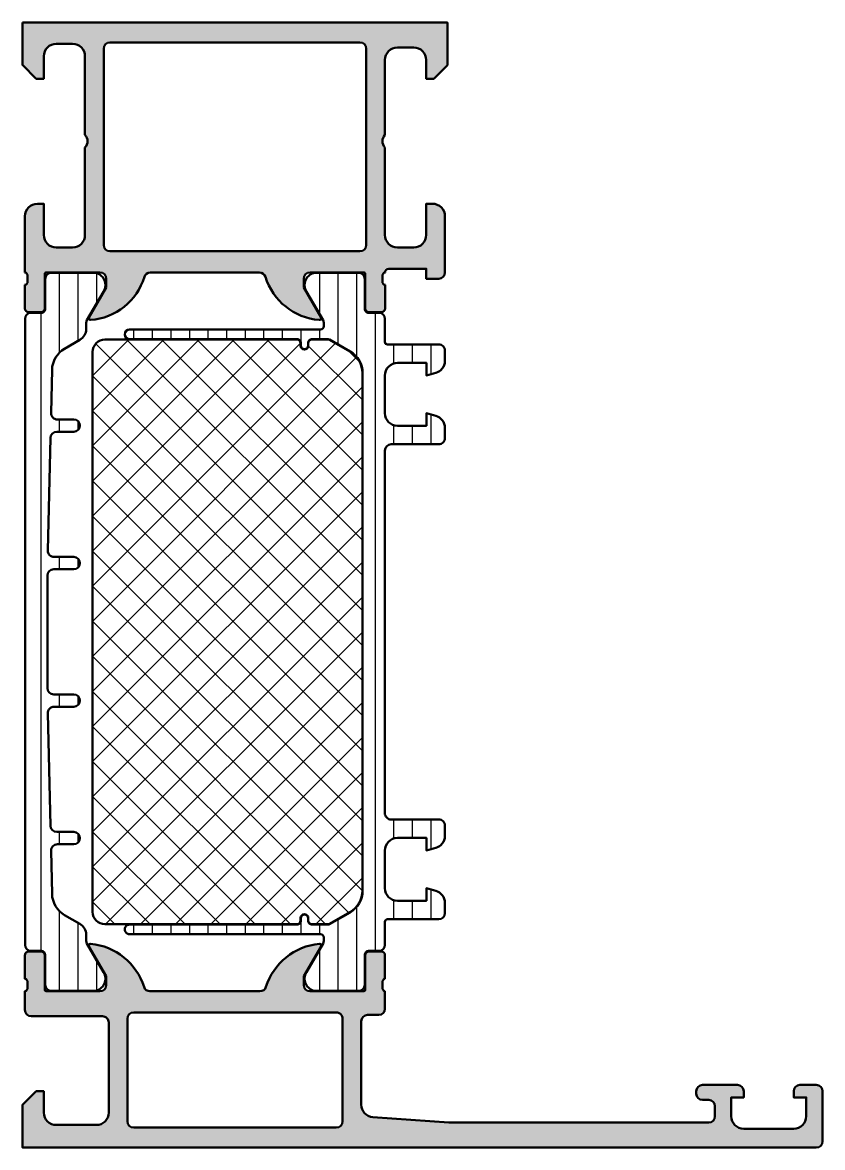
# Model space of a CAD drawing. Extents: x 0 to 64, y 0 to 90.
import ezdxf

# ---------------------------------------------------------------- set-up
doc = ezdxf.new("R2010")
doc.units = 0
for name, color, linetype, lineweight in [('0S-Alu contour', 7, 'Continuous', 50), ('0S-Alu hatch', 252, 'Continuous', 25), ('0S-Plastic contour', 254, 'Continuous', 50), ('0S-Plastic hatch', 253, 'Continuous', 25), ('0S-PT contour', 91, 'Continuous', 50), ('0S-PT hatch', 103, 'Continuous', 25)]:
    doc.layers.add(name, color=color, linetype=linetype, lineweight=lineweight)
pattern_1 = [(90, (0, 0), (-1.4859, 0), [])]

# ---------------------------------------------------------------- blocks, each defined once
blk = doc.blocks.new('345150__6ECDCAC2_669F_4CC4_B9E7_BBB5239AB3CF_')
at = {"layer": '0S-Alu hatch'}
h = blk.add_hatch(color=256, dxfattribs=at)
edge = h.paths.add_edge_path()
edge.add_line((0, 90), (0, 86.59999843788682))
edge.add_line((0, 86.59999843788682), (1.099975585937514, 85.50000020218432))
edge.add_line((1.099975585937514, 85.50000020218432), (1.699981689453132, 85.50000020218432))
edge.add_line((1.699981689453132, 85.50000020218432), (1.699981687887455, 87.2999546848608))
edge.add_ellipse((2.700037649618943, 87.29995468486082), major_axis=(-1.000055961731487, 0), ratio=1, start_angle=270.0000000008111, end_angle=360, ccw=False)
edge.add_line((2.700037649604785, 88.30001064659231), (3.999961505930516, 88.30001064493648))
edge.add_ellipse((3.999961505930515, 87.30000457577535), major_axis=(-1.000006069161145, 0), ratio=1, start_angle=180, end_angle=270, ccw=False)
edge.add_line((4.999967575091661, 87.30000457577535), (4.999967575073249, 80.99999972534717))
edge.add_ellipse((4.4749917827408, 80.49999972534715), major_axis=(-0.7249824705019307, 0), ratio=1, start_angle=136.3958616163865, end_angle=223.6041383836137, ccw=False)
edge.add_line((4.999967575073249, 79.99999972534715), (4.999967575555978, 72.99996865398472))
edge.add_ellipse((3.999998646435689, 72.99996865398471), major_axis=(-0.9999689291202891, 0), ratio=1, start_angle=90.00000000946358, end_angle=180, ccw=False)
edge.add_line((3.999998646600854, 71.99999972486442), (2.700000504637611, 71.99999972513244))
edge.add_ellipse((2.700000504637612, 73.00001854049391), major_axis=(-1.000018815361471, 0), ratio=1, start_angle=0, end_angle=90, ccw=False)
edge.add_line((1.699981689276139, 73.00001854049393), (1.699981689453132, 75.49999972534715))
edge.add_line((1.699981689453132, 75.49999972534715), (1.200016055021656, 75.49999972593763))
edge.add_arc((1.200016055021656, 74.49996535977863), 1.000034366158999, 90, 180)
edge.add_line((0.1999816888626571, 74.49996535977863), (0.1999816894531321, 69.9999920959526))
edge.add_ellipse((0.1211452429100948, 69.7324715039595), major_axis=(-0.2788950563274191, 0), ratio=1, start_angle=178.8354106259323, end_angle=253.5801235805083, ccw=False)
edge.add_line((0.3999826894531325, 69.72680309596127), (0.3999826894531324, 69.27320909596114))
edge.add_ellipse((0.1211145938099747, 69.26754843648405), major_axis=(-0.2789255417371398, 0), ratio=1, start_angle=106.4245945553528, end_angle=181.1628700728925, ccw=False)
edge.add_line((0.1999816894531313, 69.00000509596111), (0.1999816894531321, 67.11999409595262))
edge.add_arc((0.4999816894531434, 67.11999409595262), 0.3000000000000113, 180, 269.9999999999999)
edge.add_line((0.4999816894531433, 66.81999409595261), (1.479956008495904, 66.81999409595261))
edge.add_arc((1.479956008495903, 67.11999409595262), 0.3000000000000114, 270.0000000000001, 360)
edge.add_line((1.779956008495915, 67.11999409595262), (1.779956008495922, 69.8801292514489))
edge.add_ellipse((1.899956008495905, 69.88012925144892), major_axis=(-0.1199999999999832, 0), ratio=1, start_angle=269.9999006516062, end_angle=360, ccw=False)
edge.add_line((1.899956216570695, 70.00012925144873), (6.199840943423427, 70.00012179582485))
edge.add_ellipse((6.199840076467524, 69.50013467805165), major_axis=(-0.4999871177739534, 0), ratio=1, start_angle=180, end_angle=269.9999006516118, ccw=False)
edge.add_line((6.699827194241472, 69.50013467805165), (6.699827194213874, 68.80012484741745))
edge.add_line((6.699827194213874, 68.80012484741745), (5.317756965105964, 66.40630112925525))
edge.add_arc((5.436142735002857, 66.3379512976101), 0.1366999999999954, 150.0000814796152, 274.3396519337141)
edge.add_arc((5.077079729584895, 71.06953803519097), 4.88189117603398, 274.3396519337141, 343.0455981424621)
edge.add_ellipse((10.22505848806551, 69.50012179565967), major_axis=(-0.4999999999999852, 0), ratio=1, start_angle=270, end_angle=343.04559814246113, ccw=False)
edge.add_line((10.22505848806551, 70.00012179565965), (18.95781005463403, 70.00012179565962))
edge.add_ellipse((18.95781005463403, 69.5001217956598), major_axis=(-0.4999999999998437, 0), ratio=1, start_angle=197.2895527157377, end_angle=269.9999999999992, ccw=False)
edge.add_arc((24.13585305585458, 71.11186689830784), 4.923085062803338, 197.2895527157355, 265.263160401941)
edge.add_line((23.72930812835698, 66.20559664917528), (23.76962184906007, 66.20012637329637))
edge.add_arc((23.76140792886532, 66.33892136110627), 0.1390378262420717, 273.386827568517, 384.0602702874503)
edge.add_line((23.88836574554442, 66.39560671997609), (22.50012111663819, 68.80012484741746))
edge.add_line((22.50012111663819, 68.80012484741746), (22.5001211166106, 69.50013467805168))
edge.add_ellipse((23.00010823438452, 69.50013467805167), major_axis=(-0.4999871177739231, 0), ratio=1, start_angle=270.00009934834316, end_angle=360, ccw=False)
edge.add_line((23.00010736742901, 70.00012179582482), (27.30014658952599, 70.00012925171337))
edge.add_ellipse((27.3001467975954, 69.88012925171356), major_axis=(-0.1200000000000002, 0), ratio=1, start_angle=180, end_angle=270.00009934582476, ccw=False)
edge.add_line((27.4201467975954, 69.88012925171356), (27.4201467975954, 67.12013142505418))
edge.add_arc((27.72014679759541, 67.12013142505418), 0.3000000000000078, 180, 270)
edge.add_line((27.72014679759541, 66.82013142505417), (28.70012111663818, 66.82013142505417))
edge.add_arc((28.70012111663818, 67.12013142505418), 0.3000000000000114, 270, 360)
edge.add_line((29.00012111663819, 67.12013142505418), (29.00012111663819, 69.00014242506268))
edge.add_ellipse((29.07898821228136, 69.26768576558561), major_axis=(-0.2789255417371453, 0), ratio=1, start_angle=-1.162870072786916, end_angle=73.57540544464399, ccw=False)
edge.add_line((28.80012011663818, 69.27334642506219), (28.80012011663819, 69.7269404250626))
edge.add_ellipse((29.07895756318121, 69.73260883306105), major_axis=(-0.278895056327411, 0), ratio=1, start_angle=-73.58012358050831, end_angle=1.1645893741144278, ccw=False)
edge.add_ellipse((29.30012108660488, 69.99999518650024), major_axis=(-0.3000000000000264, 0), ratio=1, start_angle=270.02913640656817, end_angle=359.97436232385303, ccw=False)
edge.add_line((29.29996852874341, 70.29999514771043), (32.29998672008515, 70.29999514771043))
edge.add_line((32.29998672008515, 70.29999514771043), (32.29998672008515, 69.49999972534715))
edge.add_line((32.29998672008515, 69.49999972534715), (33.30002127516854, 69.50000735381118))
edge.add_arc((33.30001746070581, 69.99997661371016), 0.4999692599135264, 270.0004371321068, 359.9992228112989)
edge.add_line((33.79998672057334, 69.99996983187603), (33.80004775897463, 74.4998986902237))
edge.add_arc((32.79996028467246, 74.49991225477821), 1.00008747439416, 359.9992228764861, 450)
edge.add_line((32.79996028467246, 75.49999972917237), (32.3000477552414, 75.49999972534715))
edge.add_line((32.3000477552414, 75.49999972534715), (32.30004775906023, 73.00008712280979))
edge.add_ellipse((31.29996035776834, 73.00008712280982), major_axis=(-1.000087401291892, 0), ratio=1, start_angle=90.0000000761815, end_angle=180, ccw=False)
edge.add_line((31.29996035909807, 71.99999972151792), (30.00005784405467, 71.99999972361867))
edge.add_ellipse((30.00005784405467, 73.00005852307613), major_axis=(-1.000058799457463, 0), ratio=1, start_angle=0, end_angle=89.9999999999996, ccw=False)
edge.add_line((28.99999904459722, 73.00005852307612), (28.99999904632569, 79.99999972534715))
edge.add_ellipse((29.52483838664404, 80.49999972534715), major_axis=(-0.7248836686985065, 0), ratio=1, start_angle=-43.61157673631351, end_angle=43.61157673631362, ccw=False)
edge.add_line((28.99999904632569, 80.99999972534717), (28.99999904521282, 87.00038766034935))
edge.add_ellipse((30.00005385501394, 87.00038766034935), major_axis=(-1.000054809801117, 0), ratio=1, start_angle=270.000000164669, end_angle=360, ccw=False)
edge.add_line((30.00005385213977, 88.00044247015046), (31.29996142883505, 88.00044247238465))
edge.add_ellipse((31.29996142883504, 87.00035614156478), major_axis=(-1.000086330819868, 0), ratio=1, start_angle=180, end_angle=269.9999999999996, ccw=False)
edge.add_line((32.30004775965492, 87.00035614156477), (32.3000477552414, 85.49999257278978))
edge.add_line((32.3000477552414, 85.49999257278978), (32.9000233411789, 85.49999257278978))
edge.add_line((32.9000233411789, 85.49999257278978), (33.99999893188943, 86.5999679203087))
edge.add_line((33.99999893188943, 86.5999679203087), (33.99999893188943, 90))
edge.add_line((33.99999893188943, 90), (0, 90))
edge = h.paths.add_edge_path()
edge.add_ellipse((6.999985574729919, 87.89999111938248), major_axis=(-0.5000027408751322, 0), ratio=1, start_angle=270, end_angle=360, ccw=False)
edge.add_line((6.999985574729919, 88.39999386025762), (26.99998104666921, 88.39999386025762))
edge.add_ellipse((26.99998104666903, 87.8999911193825), major_axis=(-0.5000027408751145, 0), ratio=1, start_angle=180, end_angle=269.99999999997885, ccw=False)
edge.add_line((27.49998378754414, 87.8999911193825), (27.49998378753664, 72.19999667358933))
edge.add_ellipse((26.99998104666902, 72.19999941445695), major_axis=(-0.5000027408751322, 0), ratio=1, start_angle=90.00000000002109, end_angle=179.9996859215194, ccw=False)
edge.add_line((26.99998104666921, 71.69999667358182), (6.999985574729912, 71.6999966735818))
edge.add_ellipse((6.999985574729914, 72.19999941445693), major_axis=(-0.5000027408751145, 0), ratio=1, start_angle=0, end_angle=90, ccw=False)
edge.add_line((6.499982833854799, 72.1999994144567), (6.499982833854787, 87.89999111938248))
at = {"layer": '0S-Alu contour', "color": 7}
for points in [[(0, 90), (0, 86.59999843788682), (1.099975585937514, 85.50000020218432), (1.699981689453132, 85.50000020218432), (1.699981687887455, 87.2999546848608)], [(32.30004775965492, 87.00035614156477), (32.3000477552414, 85.49999257278978), (32.9000233411789, 85.49999257278978), (33.99999893188943, 86.5999679203087), (33.99999893188943, 90), (0, 90)], [(2.700037649604785, 88.30001064659231), (3.999961505930516, 88.30001064493648)], [(6.999985574729919, 88.39999386025762), (26.99998104666921, 88.39999386025762)], [(6.499982833854799, 72.1999994144567), (6.499982833854787, 87.89999111938248)], [(27.49998378754414, 87.8999911193825), (27.49998378753664, 72.19999667358933)], [(30.00005385213977, 88.00044247015046), (31.29996142883505, 88.00044247238465)], [(4.999967575091661, 87.30000457577535), (4.999967575073249, 80.99999972534717)], [(28.99999904632569, 80.99999972534717), (28.99999904521282, 87.00038766034935)], [(4.999967575073249, 79.99999972534715), (4.999967575555978, 72.99996865398472)], [(28.99999904459722, 73.00005852307612), (28.99999904632569, 79.99999972534715)], [(1.699981689276139, 73.00001854049393), (1.699981689453132, 75.49999972534715), (1.200016055021656, 75.49999972593763)], [(32.79996028467246, 75.49999972917237), (32.3000477552414, 75.49999972534715), (32.30004775906023, 73.00008712280979)], [(0.1999816888626571, 74.49996535977863), (0.1999816894531321, 69.9999920959526)], [(33.79998672057334, 69.99996983187603), (33.80004775897463, 74.4998986902237)], [(3.999998646600854, 71.99999972486442), (2.700000504637611, 71.99999972513244)], [(26.99998104666921, 71.69999667358182), (6.999985574729914, 71.6999966735818)], [(31.29996035909807, 71.99999972151792), (30.00005784405467, 71.99999972361867)], [(29.29996852874341, 70.29999514771043), (32.29998672008515, 70.29999514771043), (32.29998672008515, 69.49999972534715), (33.30002127516854, 69.50000735381118)], [(0.3999826894531325, 69.72680309596127), (0.3999826894531324, 69.27320909596114)], [(1.779956008495915, 67.11999409595262), (1.779956008495922, 69.8801292514489)], [(1.899956216570695, 70.00012925144873), (6.199840943423427, 70.00012179582485)], [(6.699827194241472, 69.50013467805165), (6.699827194213874, 68.80012484741745), (5.317756965105964, 66.40630112925525)], [(10.22505848806551, 70.00012179565965), (18.95781005463403, 70.00012179565962)], [(23.88836574554442, 66.39560671997609), (22.50012111663819, 68.80012484741746), (22.5001211166106, 69.50013467805168)], [(23.00010736742901, 70.00012179582482), (27.30014658952599, 70.00012925171337)], [(27.4201467975954, 69.88012925171356), (27.4201467975954, 67.12013142505418)], [(28.80012011663818, 69.27334642506219), (28.80012011663819, 69.7269404250626)], [(0.1999816894531313, 69.00000509596111), (0.1999816894531321, 67.11999409595262)], [(29.00012111663819, 67.12013142505418), (29.00012111663819, 69.00014242506268)], [(0.4999816894531433, 66.81999409595261), (1.479956008495904, 66.81999409595261)], [(27.72014679759541, 66.82013142505417), (28.70012111663818, 66.82013142505417)], [(23.72930812835698, 66.20559664917528), (23.76962184906007, 66.20012637329637)]]:
    blk.add_lwpolyline(points, dxfattribs=at)
at = {"layer": '0S-Alu contour', "color": 7, "extrusion": (0, 0, -1)}
for centre, radius, start, end in [((-2.700037649618943, 87.29995468486082), 1.000055961731487, 0, 89.99999999918889), ((-3.999961505930515, 87.30000457577535), 1.000006069161145, 90.00000000000003, 180), ((-6.999985574729919, 87.89999111938248), 0.5000027408751322, 0, 90), ((-26.99998104666903, 87.8999911193825), 0.5000027408751145, 90.00000000002115, 180), ((-30.00005385501394, 87.00038766034935), 1.000054809801117, 0, 89.99999983533101), ((-31.29996142883504, 87.00035614156478), 1.000086330819868, 90.0000000000004, 180), ((-4.4749917827408, 80.49999972534715), 0.7249824705019307, 136.3958616163863, 223.6041383836136), ((-29.52483838664404, 80.49999972534715), 0.7248836686985065, 316.3884232636864, 43.61157673631359), ((-2.700000504637612, 73.00001854049391), 1.000018815361471, 270.0000000000001, 0), ((-3.999998646435689, 72.99996865398471), 0.9999689291202891, 180, 269.9999999905364), ((-30.00005784405467, 73.00005852307613), 1.000058799457463, 270.0000000000004, 0), ((-31.29996035776834, 73.00008712280982), 1.000087401291892, 180, 269.9999999238185), ((-6.999985574729914, 72.19999941445693), 0.5000027408751145, 270, 0), ((-26.99998104666902, 72.19999941445695), 0.5000027408751322, 180.0003140784807, 269.9999999999789), ((-29.30012108660488, 69.99999518650024), 0.3000000000000264, 0.0256376761469857, 89.97086359343184), ((-0.1211452429100948, 69.7324715039595), 0.2788950563274191, 106.4198764194917, 181.1645893740678), ((-1.899956008495905, 69.88012925144892), 0.1199999999999832, 0, 90.0000993483938), ((-6.199840076467524, 69.50013467805165), 0.4999871177739535, 90.00009934838816, 180), ((-10.22505848806551, 69.50012179565967), 0.4999999999999852, 16.95440185753889, 90), ((-18.95781005463403, 69.5001217956598), 0.4999999999998437, 90.00000000000081, 162.7104472842623), ((-23.00010823438452, 69.50013467805167), 0.4999871177739231, 0, 89.99990065165684), ((-27.3001467975954, 69.88012925171356), 0.1200000000000002, 89.99990065417525, 180), ((-29.07895756318121, 69.73260883306105), 0.2788950563274111, 358.8354106258856, 73.58012358050831), ((-0.1211145938099747, 69.26754843648405), 0.2789255417371398, 178.8371299271075, 253.5754054446472), ((-29.07898821228136, 69.26768576558561), 0.2789255417371453, 286.424594555356, 1.162870072786864)]:
    blk.add_arc(centre, radius, start, end, dxfattribs=at)
at = {"layer": '0S-Alu contour', "color": 7}
for centre, radius, start, end in [((1.200016055021656, 74.49996535977863), 1.000034366158999, 90, 180), ((32.79996028467246, 74.49991225477821), 1.00008747439416, 359.9992228764861, 90), ((5.077079729584895, 71.06953803519097), 4.88189117603398, 274.3396519337141, 343.0455981424621), ((24.13585305585458, 71.11186689830784), 4.923085062803338, 197.2895527157355, 265.263160401941), ((33.30001746070581, 69.99997661371016), 0.4999692599135264, 270.0004371321068, 359.9992228112989), ((0.4999816894531434, 67.11999409595262), 0.3000000000000113, 180, 269.9999999999999), ((1.479956008495903, 67.11999409595262), 0.3000000000000114, 270.0000000000001, 0), ((27.72014679759541, 67.12013142505418), 0.3000000000000078, 180, 270), ((28.70012111663818, 67.12013142505418), 0.3000000000000114, 270, 0), ((5.436142735002857, 66.3379512976101), 0.1366999999999954, 150.0000814796152, 274.3396519337141), ((23.76140792886532, 66.33892136110627), 0.1390378262420717, 273.386827568517, 24.06027028745019)]:
    blk.add_arc(centre, radius, start, end, dxfattribs=at)
blk = doc.blocks.new('245321__E12FED70_F3BD_486D_B991_094067EE0B43___371A906A_006D_4555_A95F_C51B1B352F07_')
at = {"layer": '0S-Plastic hatch'}
h = blk.add_hatch(dxfattribs=at)
h.set_pattern_fill('ANSI31', color=256, scale=0.4680000000000001, angle=45, style=0)
h.set_pattern_definition(pattern_1)
edge = h.paths.add_edge_path()
edge.add_line((0.2100000000000716, 66.29000300000004), (0.2099999999998813, 16.20999700000016))
edge.add_arc((0.6999999999999843, 16.20999700000015), 0.4900000000001033, 180, 270)
edge.add_line((0.6999999999999842, 15.71999700000004), (1.510334012242519, 15.71999700000004))
edge.add_ellipse((1.51033331504907, 15.4099963029038), major_axis=(-0.3100006970970319, 0), ratio=1, start_angle=179.99987114239, end_angle=269.9998711414442, ccw=False)
edge.add_line((1.820334012145318, 15.40999560570996), (1.81999938293616, 13.00999856427239))
edge.add_arc((2.309995360374904, 13.00999597743865), 0.489995977445572, 179.9996975194316, 269.9999999999988)
edge.add_line((2.309995360374893, 12.51999999999308), (5.785822496184177, 12.52000000000005))
edge.add_arc((5.644228849108113, 13.4998180747229), 0.989996070924471, 278.2228963588973, 392.7407569883852)
edge.add_line((6.476940554088969, 14.03524634894249), (5.158304390806198, 16.31919149350408))
edge.add_ellipse((5.599977361871155, 16.57419146728962), major_axis=(-0.5099999999999716, 0), ratio=1, start_angle=-0.5398516222250009, end_angle=29.99999659934531, ccw=False)
edge.add_line((5.089999999999859, 16.57899671221201), (5.08999999999985, 17.03149545762275))
edge.add_arc((4.099999999999886, 17.03149545762273), 0.9899999999999629, 0, 60.00000000000137)
edge.add_line((4.594999999999847, 17.88886060736931), (3.368146686273929, 18.59718469830511))
edge.add_ellipse((4.373146686273983, 20.33789575991204), major_axis=(-2.010000000000204, 0), ratio=1, start_angle=1.3413950657791816, end_angle=60.00000000000159, ccw=False)
edge.add_line((2.363697512194481, 20.2908424200517), (2.282977305942242, 23.73806109287137))
edge.add_ellipse((2.792837544141461, 23.75000000000011), major_axis=(-0.5099999999999935, 0), ratio=1, start_angle=-90.00000000000023, end_angle=1.3413950657791816, ccw=False)
edge.add_line((2.792837544141463, 24.26000000000011), (4.100000000000031, 24.26000000000011))
edge.add_arc((4.100000000000031, 24.75000000000011), 0.4899999999999985, 270, 450)
edge.add_line((4.100000000000031, 25.24000000000011), (2.746005466508169, 25.2400000000001))
edge.add_ellipse((2.746005466508165, 25.75000000000011), major_axis=(-0.5100000000000052, 0), ratio=1, start_angle=1.3413950657787268, end_angle=90.00000000000051, ccw=False)
edge.add_line((2.236145228308934, 25.73806109287137), (2.025400878959051, 34.73806109287141))
edge.add_ellipse((2.53526111715823, 34.75000000000014), major_axis=(-0.5099999999999535, 0), ratio=1, start_angle=-90.00000000000051, end_angle=1.3413950657788973, ccw=False)
edge.add_line((2.535261117158234, 35.2600000000001), (4.100000000000035, 35.2600000000001))
edge.add_arc((4.100000000000033, 35.7500000000001), 0.490000000000002, 270.0000000000002, 450.0000000000002)
edge.add_line((4.100000000000031, 36.2400000000001), (2.499999999999982, 36.24000000000009))
edge.add_ellipse((2.499999999999983, 36.75000000000011), major_axis=(-0.5100000000000123, 0), ratio=1, start_angle=0, end_angle=89.99999999999989, ccw=False)
edge.add_line((1.989999999999975, 36.7500000000001), (1.989999999999976, 45.75000000000011))
edge.add_ellipse((2.499999999999981, 45.7500000000001), major_axis=(-0.510000000000005, 0), ratio=1, start_angle=270.0000000000002, end_angle=360, ccw=False)
edge.add_line((2.499999999999979, 46.2600000000001), (4.100000000000026, 46.2600000000001))
edge.add_arc((4.100000000000025, 46.7500000000001), 0.490000000000002, 270.0000000000001, 450)
edge.add_line((4.100000000000024, 47.2400000000001), (2.535261117158277, 47.24000000000008))
edge.add_ellipse((2.53526111715828, 47.75000000000009), major_axis=(-0.5100000000000123, 0), ratio=1, start_angle=-1.3413950657770215, end_angle=89.99999999999972, ccw=False)
edge.add_line((2.025400878959045, 47.76193890712881), (2.236145228308932, 56.76193890712884))
edge.add_ellipse((2.746005466508148, 56.75000000000011), major_axis=(-0.5099999999999905, 0), ratio=1, start_angle=269.999999999999, end_angle=358.6586049342224, ccw=False)
edge.add_line((2.746005466508158, 57.2600000000001), (4.100000000000034, 57.2600000000001))
edge.add_arc((4.100000000000035, 57.75000000000011), 0.490000000000002, 269.9999999999999, 449.9999999999999)
edge.add_line((4.100000000000036, 58.24000000000011), (2.792837544141457, 58.24000000000012))
edge.add_ellipse((2.792837544141472, 58.75000000000012), major_axis=(-0.5100000000000052, 0), ratio=1, start_angle=-1.3413950657759983, end_angle=89.9999999999983, ccw=False)
edge.add_line((2.282977305942241, 58.76193890712883), (2.363697512194483, 62.20915757994852))
edge.add_ellipse((4.373146686273768, 62.16210424008819), major_axis=(-2.009999999999982, 0), ratio=1, start_angle=299.99999999999943, end_angle=358.65860493422105, ccw=False)
edge.add_line((3.368146686273792, 63.90281530169491), (4.594999999999857, 64.61113939263082))
edge.add_arc((4.099999999999865, 65.46850454237742), 0.99, 299.9999999999994, 360)
edge.add_line((5.089999999999865, 65.46850454237747), (5.089999999999837, 65.92100328778697))
edge.add_ellipse((5.599977361871403, 65.92580853271036), major_axis=(-0.5100000000002506, 0), ratio=1, start_angle=-29.999996599346503, end_angle=0.5398516223369825, ccw=False)
edge.add_line((5.158304390806208, 66.18080850649604), (6.476940554088954, 68.4647536510576))
edge.add_arc((5.644228849108119, 69.00018192527719), 0.989996070924473, 327.2592430116143, 441.7771036411001)
edge.add_line((5.785822496184227, 69.98000000000003), (2.309997999999985, 69.98000000000003))
edge.add_arc((2.309995360365528, 69.49000402257082), 0.4899959774362018, 89.99969134458075, 180.0079887600601)
edge.add_line((1.819999387692276, 69.4899357023503), (1.820334009229261, 67.09004622298079))
edge.add_ellipse((1.510334012242515, 67.09000300000005), major_axis=(-0.310000000000014, 0), ratio=1, start_angle=90.00000000000051, end_angle=180.0079886915353, ccw=False)
edge.add_line((1.510334012242517, 66.78000300000004), (0.7000000000000691, 66.78000300000004))
edge.add_arc((0.7000000000000693, 66.29000300000004), 0.4899999999999949, 90.00000000000003, 180)
at = {"layer": '0S-Plastic contour', "color": 7}
for points in [[(1.819999387692276, 69.4899357023503), (1.820334009229261, 67.09004622298079)], [(5.785822496184227, 69.98000000000003), (2.309997999999985, 69.98000000000003)], [(5.158304390806208, 66.18080850649604), (6.476940554088954, 68.4647536510576)], [(1.510334012242517, 66.78000300000004), (0.7000000000000691, 66.78000300000004)], [(0.2100000000000716, 66.29000300000004), (0.2099999999998813, 16.20999700000015)], [(5.089999999999865, 65.46850454237747), (5.089999999999837, 65.92100328778697)], [(3.368146686273792, 63.90281530169491), (4.594999999999857, 64.61113939263082)], [(2.282977305942241, 58.76193890712883), (2.363697512194483, 62.20915757994852)], [(4.100000000000036, 58.24000000000011), (2.792837544141457, 58.24000000000012)], [(2.025400878959045, 47.76193890712881), (2.236145228308932, 56.76193890712884)], [(2.746005466508158, 57.2600000000001), (4.100000000000034, 57.2600000000001)], [(4.100000000000024, 47.2400000000001), (2.535261117158277, 47.24000000000008)], [(2.499999999999979, 46.2600000000001), (4.100000000000026, 46.2600000000001)], [(1.989999999999975, 36.7500000000001), (1.989999999999976, 45.75000000000011)], [(4.100000000000031, 36.2400000000001), (2.499999999999982, 36.24000000000009)], [(2.535261117158234, 35.2600000000001), (4.100000000000035, 35.2600000000001)], [(2.236145228308934, 25.73806109287137), (2.025400878959051, 34.73806109287141)], [(4.100000000000031, 25.24000000000011), (2.746005466508169, 25.2400000000001)], [(2.363697512194481, 20.2908424200517), (2.282977305942242, 23.73806109287137)], [(2.792837544141463, 24.26000000000011), (4.100000000000031, 24.26000000000011)], [(4.594999999999847, 17.88886060736931), (3.368146686273929, 18.59718469830511)], [(5.089999999999859, 16.57899671221201), (5.08999999999985, 17.03149545762275)], [(6.476940554088969, 14.03524634894249), (5.158304390806198, 16.31919149350408)], [(0.6999999999999842, 15.71999700000004), (1.510334012242519, 15.71999700000004)], [(1.820334012145318, 15.40999560570996), (1.81999938293616, 13.00999856427239)], [(2.309995360374893, 12.51999999999308), (5.785822496184177, 12.52000000000005)]]:
    blk.add_lwpolyline(points, dxfattribs=at)
for centre, radius, start, end in [((2.309995360365528, 69.49000402257082), 0.4899959774362018, 89.99969134458075, 180.0079887600601), ((5.644228849108119, 69.00018192527719), 0.989996070924473, 327.2592430116143, 81.77710364110015), ((0.7000000000000693, 66.29000300000004), 0.4899999999999949, 90.00000000000003, 180), ((4.099999999999865, 65.46850454237742), 0.99, 299.9999999999994, 0), ((4.100000000000035, 57.75000000000011), 0.490000000000002, 269.9999999999999, 89.99999999999991), ((4.100000000000025, 46.7500000000001), 0.490000000000002, 270.0000000000001, 90.0000000000001), ((4.100000000000033, 35.7500000000001), 0.490000000000002, 270.0000000000002, 90.00000000000021), ((4.100000000000031, 24.75000000000011), 0.4899999999999985, 270, 90), ((4.099999999999886, 17.03149545762273), 0.9899999999999629, 0, 60.00000000000137), ((0.6999999999999843, 16.20999700000015), 0.4900000000001033, 180, 270), ((5.644228849108113, 13.4998180747229), 0.989996070924471, 278.2228963588973, 32.74075698838522), ((2.309995360374904, 13.00999597743865), 0.489995977445572, 179.9996975194316, 269.9999999999988)]:
    blk.add_arc(centre, radius, start, end, dxfattribs=at)
at = {"layer": '0S-Plastic contour', "color": 7, "extrusion": (0, 0, -1)}
for centre, radius, start, end in [((-1.510334012242515, 67.09000300000005), 0.310000000000014, 179.9920113084647, 269.9999999999995), ((-5.599977361871403, 65.92580853271036), 0.5100000000002506, 359.460148377663, 29.99999659934651), ((-4.373146686273768, 62.16210424008819), 2.009999999999982, 1.341395065778929, 60.00000000000054), ((-2.792837544141472, 58.75000000000012), 0.5100000000000052, 270.0000000000017, 1.34139506577594), ((-2.746005466508148, 56.75000000000011), 0.5099999999999905, 1.34139506577757, 90.00000000000101), ((-2.53526111715828, 47.75000000000009), 0.5100000000000123, 270.0000000000003, 1.341395065777027), ((-2.499999999999981, 45.7500000000001), 0.510000000000005, 0, 89.99999999999976), ((-2.499999999999983, 36.75000000000011), 0.5100000000000123, 270.0000000000002, 0), ((-2.53526111715823, 34.75000000000014), 0.5099999999999535, 358.6586049342211, 90.00000000000045), ((-2.746005466508165, 25.75000000000011), 0.5100000000000052, 269.9999999999995, 358.6586049342213), ((-2.792837544141461, 23.75000000000011), 0.5099999999999935, 358.6586049342208, 90.00000000000026), ((-4.373146686273983, 20.33789575991204), 2.010000000000204, 299.9999999999984, 358.6586049342208), ((-5.599977361871155, 16.57419146728962), 0.5099999999999716, 330.0000034006548, 0.5398516222249916), ((-1.51033331504907, 15.4099963029038), 0.3100006970970319, 90.00012885855578, 180.0001288576101)]:
    blk.add_arc(centre, radius, start, end, dxfattribs=at)
blk = doc.blocks.new('245321__F6FE0683_AFB9_49F7_86C9_72318272DFD6___00C55B24_3196_4EDD_BDF4_E4D8DD837CE9_')
at = {"layer": '0S-Plastic hatch'}
h = blk.add_hatch(dxfattribs=at)
h.set_pattern_fill('ANSI31', color=256, scale=0.4680000000000001, angle=45, style=0)
h.set_pattern_definition(pattern_1)
edge = h.paths.add_edge_path()
edge.add_arc((29.19999999999974, 64.45000000004724), 0.2100000000000293, 180, 270.0000000000009)
edge.add_line((29.19999999999974, 64.2400000000472), (33.29999999999972, 64.24000000004726))
edge.add_ellipse((33.29999999999975, 63.75000000004729), major_axis=(-0.4899999999999664, 0), ratio=1, start_angle=180, end_angle=270.0000000000033, ccw=False)
edge.add_line((33.78999999999972, 63.75000000004729), (33.78999999999971, 62.91925077667293))
edge.add_ellipse((32.79999999999981, 62.91925077667293), major_axis=(-0.9899999999999025, 0), ratio=1, start_angle=105.0000000000064, end_angle=180, ccw=False)
edge.add_line((33.05623085465138, 61.96298420864687), (32.30999999999971, 61.76303225377569))
edge.add_line((32.30999999999971, 61.76303225377569), (32.30999999999971, 62.76000000004719))
edge.add_line((32.30999999999971, 62.76000000004719), (29.99999999999974, 62.76000000004725))
edge.add_arc((29.99999999999971, 61.75000000004724), 1.010000000000012, 89.9999999999986, 180)
edge.add_line((28.9899999999997, 61.75000000004725), (28.9899999999997, 58.75000000004725))
edge.add_arc((29.9999999999997, 58.75000000004725), 1.010000000000001, 180, 269.9999999999996)
edge.add_line((29.9999999999997, 57.74000000004726), (32.30999999999971, 57.74000000004723))
edge.add_line((32.30999999999971, 57.74000000004723), (32.30999999999971, 58.73696774631883))
edge.add_line((32.30999999999971, 58.73696774631883), (33.0562308546512, 58.53701579144781))
edge.add_ellipse((32.79999999999976, 57.58074922342167), major_axis=(-0.9899999999999524, 0), ratio=1, start_angle=180, end_angle=255.0000000000029, ccw=False)
edge.add_line((33.78999999999972, 57.58074922342164), (33.7899999999997, 56.7500000000472))
edge.add_ellipse((33.29999999999973, 56.75000000004721), major_axis=(-0.4899999999999664, 0), ratio=1, start_angle=89.9999999999992, end_angle=180, ccw=False)
edge.add_line((33.29999999999973, 56.26000000004724), (29.49999999999971, 56.26000000004722))
edge.add_arc((29.49999999999971, 55.75000000004721), 0.5100000000000052, 90.0000000000004, 180)
edge.add_line((28.98999999999971, 55.75000000004722), (28.98999999999971, 26.75000000000004))
edge.add_arc((29.49999999999969, 26.75000000000004), 0.5099999999999802, 180, 270.0000000000008)
edge.add_line((29.49999999999969, 26.24000000000006), (33.29999999999973, 26.24000000000006))
edge.add_ellipse((33.29999999999976, 25.7500000000001), major_axis=(-0.4899999999999523, 0), ratio=1, start_angle=180, end_angle=270.0000000000025, ccw=False)
edge.add_line((33.78999999999971, 25.7500000000001), (33.78999999999972, 24.91925077662576))
edge.add_ellipse((32.79999999999964, 24.91925077662575), major_axis=(-0.9900000000000799, 0), ratio=1, start_angle=104.9999999999934, end_angle=180, ccw=False)
edge.add_line((33.05623085465105, 23.96298420859946), (32.30999999999971, 23.76303225372853))
edge.add_line((32.30999999999971, 23.76303225372853), (32.30999999999971, 24.76000000000004))
edge.add_line((32.30999999999971, 24.76000000000004), (29.99999999999963, 24.76000000000001))
edge.add_arc((29.99999999999964, 23.75000000000007), 1.00999999999993, 90.00000000000081, 180)
edge.add_line((28.98999999999972, 23.75000000000007), (28.98999999999971, 20.75000000000005))
edge.add_arc((29.99999999999971, 20.75000000000005), 1.009999999999994, 180, 270)
edge.add_line((29.99999999999971, 19.74000000000006), (32.30999999999971, 19.74000000000006))
edge.add_line((32.30999999999971, 19.74000000000006), (32.30999999999971, 20.73696774627165))
edge.add_line((32.30999999999971, 20.73696774627165), (33.05623085465125, 20.53701579140055))
edge.add_ellipse((32.7999999999997, 19.58074922337437), major_axis=(-0.990000000000009, 0), ratio=1, start_angle=180, end_angle=254.999999999997, ccw=False)
edge.add_line((33.78999999999971, 19.58074922337438), (33.78999999999971, 18.74999999999999))
edge.add_ellipse((33.2999999999997, 18.75), major_axis=(-0.4900000000000091, 0), ratio=1, start_angle=90.0000000000017, end_angle=180, ccw=False)
edge.add_line((33.29999999999971, 18.26), (29.19999999999974, 18.26000000000006))
edge.add_arc((29.19999999999973, 18.05000000000003), 0.2100000000000257, 89.99999999999903, 180)
edge.add_line((28.98999999999971, 18.05000000000003), (28.98999999999972, 16.20999432109055))
edge.add_ellipse((28.50000267890202, 16.20999432109055), major_axis=(-0.4899973210976932, 0), ratio=1, start_angle=90, end_angle=180, ccw=False)
edge.add_line((28.50000267890202, 15.71999699999286), (27.68966866665957, 15.71999700000003))
edge.add_arc((27.68966866665952, 15.40999699999997), 0.3100000000000573, 89.99999999999145, 180)
edge.add_line((27.37966866665946, 15.40999700000012), (27.38000061715215, 13.00999723393018))
edge.add_ellipse((26.8900053048295, 13.00999531231903), major_axis=(-0.4899953123264091, 0), ratio=1, start_angle=89.9999222159521, end_angle=180.0002246966147, ccw=False)
edge.add_line((26.89000463961788, 12.51999999999307), (23.41417750380857, 12.52000000000003))
edge.add_ellipse((23.55577115088467, 13.49981807472288), major_axis=(-0.9899960709244716, 0), ratio=1, start_angle=-32.74075698838482, end_angle=81.77710364110033, ccw=False)
edge.add_line((22.72305944590382, 14.03524634894246), (24.04169560553909, 16.31919148718633))
edge.add_arc((23.60002263447412, 16.57419146097188), 0.5099999999999894, 330.0000034006544, 360.0057438232341)
edge.add_line((24.11002263191141, 16.57424258777196), (24.10999999868383, 16.8000260645701))
edge.add_arc((23.849999999945, 16.79999999995474), 0.260000000045304, 0.0057438172060589, 89.99999999386671)
edge.add_line((23.84999999997283, 17.06000000000004), (8.571013532980684, 17.06000000000062))
edge.add_ellipse((8.57101353298069, 17.4492590731171), major_axis=(-0.3892590731164738, 0), ratio=1, start_angle=-90.00000000000068, end_angle=89.99999999999932, ccw=False)
edge.add_line((8.571013532980693, 17.83851814623357), (21.95486402147732, 17.83851814623357))
edge.add_arc((21.95486402147732, 18.1500000000001), 0.3114818537665265, 269.9999999999993, 360)
edge.add_line((22.26634587524385, 18.15000000000011), (22.26634587524385, 18.35057079528626))
edge.add_ellipse((22.55577507995761, 18.35057079528627), major_axis=(-0.289429204713759, 0), ratio=1, start_angle=180, end_angle=360, ccw=False)
edge.add_line((22.84520428467136, 18.35057079528628), (22.84520428467137, 18.15))
edge.add_arc((23.15520428467131, 18.15), 0.3099999999999312, 180, 273.338438721119)
edge.add_line((23.17325675763474, 17.84052607828791), (24.46501280945994, 17.84052607828751))
edge.add_arc((24.46501280946, 18.05052607828753), 0.2100000000000186, 269.9999999999835, 299.9999999999993)
edge.add_line((24.57001280946001, 17.86866074349278), (26.20499999999969, 18.81262103807242))
edge.add_arc((25.19999999999975, 20.55333209967913), 2.009999999999958, 299.9999999999988, 360)
edge.add_line((27.20999999999971, 20.55333209967913), (27.2099999999997, 61.94666790036818))
edge.add_arc((25.19999999999981, 61.94666790036817), 2.009999999999887, 0, 59.99999999999552)
edge.add_line((26.20499999999989, 63.68737896197472), (24.57001280946035, 64.6313392565545))
edge.add_arc((24.46501280946034, 64.44947392175978), 0.2099999999999931, 59.99999999999767, 90.0000000000058)
edge.add_line((24.46501280946032, 64.65947392175975), (23.17325675763697, 64.6594739217596))
edge.add_arc((23.15520428467163, 64.35000000004729), 0.3100000000002612, 86.6615612785301, 180)
edge.add_line((22.84520428467136, 64.35000000004729), (22.84520428467136, 64.14942920476105))
edge.add_ellipse((22.5557750799576, 64.14942920476103), major_axis=(-0.2894292047137625, 0), ratio=1, start_angle=0, end_angle=180, ccw=False)
edge.add_line((22.26634587524384, 64.14942920476102), (22.26634587524385, 64.35000000004715))
edge.add_arc((21.95486402147728, 64.35000000004715), 0.3114818537665727, 0, 90.00000000000067)
edge.add_line((21.95486402147728, 64.66148185381371), (8.571013532980697, 64.66148185381374))
edge.add_ellipse((8.571013532980682, 65.05074092693016), major_axis=(-0.3892590731164205, 0), ratio=1, start_angle=-89.99999999999778, end_angle=90.0000000000021, ccw=False)
edge.add_line((8.571013532980668, 65.44000000004658), (23.84999999997283, 65.44000000004726))
edge.add_arc((23.84999999997283, 65.70000000006473), 0.2600000000174703, 270.0000000000016, 359.9942561767024)
edge.add_line((24.10999999868383, 65.69997393542154), (24.11002263191169, 65.92575741511287))
edge.add_arc((23.60002263447408, 65.92580853907539), 0.5100000000000183, 359.9942564954373, 389.9999965993432)
edge.add_line((24.04169560553909, 66.18080851286093), (22.72305944590372, 68.46475365110494))
edge.add_ellipse((23.55577115088468, 69.00018192532436), major_axis=(-0.9899960709244657, 0), ratio=1, start_angle=-81.77710364109811, end_angle=32.74075698837339, ccw=False)
edge.add_line((23.41417750380855, 69.9800000000472), (26.89000199999281, 69.98000000004721))
edge.add_ellipse((26.89000463961767, 69.49000402260853), major_axis=(-0.4899959774457914, 0), ratio=1, start_angle=179.9920751942274, end_angle=270.00030865429704, ccw=False)
edge.add_line((27.38000061237646, 69.48993624932803), (27.37966866962469, 67.09004587703238))
edge.add_arc((27.68966866667468, 67.09000300006242), 0.3100000000152057, 179.9920752599478, 269.9999999977005)
edge.add_line((27.68966866666224, 66.78000300004722), (28.5000026789021, 66.7800030000544))
edge.add_ellipse((28.50000267890206, 66.29000567895677), major_axis=(-0.4899973210976328, 0), ratio=1, start_angle=180, end_angle=269.999999999995, ccw=False)
edge.add_line((28.98999999999969, 66.29000567895672), (28.98999999999971, 64.45000000004727))
at = {"layer": '0S-Plastic contour', "color": 7}
for points in [[(23.41417750380855, 69.9800000000472), (26.89000199999281, 69.98000000004721)], [(27.38000061237646, 69.48993624932803), (27.37966866962469, 67.09004587703238)], [(24.04169560553909, 66.18080851286093), (22.72305944590372, 68.46475365110494)], [(27.68966866666224, 66.78000300004722), (28.5000026789021, 66.7800030000544)], [(24.10999999868383, 65.69997393542154), (24.11002263191169, 65.92575741511287)], [(28.98999999999969, 66.29000567895672), (28.98999999999971, 64.45000000004727)], [(8.571013532980668, 65.44000000004658), (23.84999999997283, 65.44000000004726)], [(21.95486402147728, 64.66148185381371), (8.571013532980697, 64.66148185381374)], [(22.26634587524384, 64.14942920476102), (22.26634587524385, 64.35000000004715)], [(22.84520428467136, 64.35000000004729), (22.84520428467136, 64.14942920476105)], [(24.46501280946032, 64.65947392175975), (23.17325675763697, 64.6594739217596)], [(26.20499999999989, 63.68737896197472), (24.57001280946035, 64.6313392565545)], [(29.19999999999974, 64.2400000000472), (33.29999999999972, 64.24000000004726)], [(33.78999999999972, 63.75000000004729), (33.78999999999971, 62.91925077667293)], [(33.05623085465138, 61.96298420864687), (32.30999999999971, 61.76303225377569), (32.30999999999971, 62.76000000004719), (29.99999999999974, 62.76000000004725)], [(27.20999999999971, 20.55333209967913), (27.2099999999997, 61.94666790036818)], [(28.9899999999997, 61.75000000004725), (28.9899999999997, 58.75000000004725)], [(29.9999999999997, 57.74000000004726), (32.30999999999971, 57.74000000004723), (32.30999999999971, 58.73696774631883), (33.0562308546512, 58.53701579144781)], [(33.78999999999972, 57.58074922342164), (33.7899999999997, 56.7500000000472)], [(33.29999999999973, 56.26000000004724), (29.49999999999971, 56.26000000004722)], [(28.98999999999971, 55.75000000004722), (28.98999999999971, 26.75000000000004)], [(29.49999999999969, 26.24000000000006), (33.29999999999973, 26.24000000000006)], [(33.78999999999971, 25.7500000000001), (33.78999999999972, 24.91925077662576)], [(33.05623085465105, 23.96298420859946), (32.30999999999971, 23.76303225372853), (32.30999999999971, 24.76000000000004), (29.99999999999963, 24.76000000000001)], [(28.98999999999972, 23.75000000000007), (28.98999999999971, 20.75000000000005)], [(29.99999999999971, 19.74000000000006), (32.30999999999971, 19.74000000000006), (32.30999999999971, 20.73696774627165), (33.05623085465125, 20.53701579140055)], [(33.78999999999971, 19.58074922337438), (33.78999999999971, 18.74999999999999)], [(22.26634587524385, 18.15000000000011), (22.26634587524385, 18.35057079528626)], [(22.84520428467136, 18.35057079528628), (22.84520428467137, 18.15)], [(24.57001280946001, 17.86866074349278), (26.20499999999969, 18.81262103807242)], [(28.98999999999971, 18.05000000000003), (28.98999999999972, 16.20999432109055)], [(33.29999999999971, 18.26), (29.19999999999974, 18.26000000000006)], [(8.571013532980693, 17.83851814623357), (21.95486402147732, 17.83851814623357)], [(23.17325675763474, 17.84052607828791), (24.46501280945994, 17.84052607828751)], [(23.84999999997283, 17.06000000000004), (8.571013532980684, 17.06000000000062)], [(22.72305944590382, 14.03524634894246), (24.04169560553909, 16.31919148718633)], [(24.11002263191141, 16.57424258777196), (24.10999999868383, 16.8000260645701)], [(27.37966866665946, 15.40999700000012), (27.38000061715215, 13.00999723393018)], [(28.50000267890202, 15.71999699999286), (27.68966866665957, 15.71999700000003)], [(26.89000463961788, 12.51999999999307), (23.41417750380857, 12.52000000000003)]]:
    blk.add_lwpolyline(points, dxfattribs=at)
at = {"layer": '0S-Plastic contour', "color": 7, "extrusion": (0, 0, -1)}
for centre, radius, start, end in [((-23.55577115088468, 69.00018192532436), 0.9899960709244657, 327.2592430116266, 81.77710364109826), ((-26.89000463961767, 69.49000402260853), 0.4899959774457914, 89.99969134570294, 180.0079248057727), ((-28.50000267890206, 66.29000567895677), 0.4899973210976328, 90.000000000005, 180), ((-8.571013532980682, 65.05074092693016), 0.3892590731164205, 269.9999999999979, 89.99999999999793), ((-22.5557750799576, 64.14942920476103), 0.2894292047137625, 180, 0), ((-33.29999999999975, 63.75000000004729), 0.4899999999999665, 89.99999999999667, 180), ((-32.79999999999981, 62.91925077667293), 0.9899999999999025, 180, 254.9999999999936), ((-32.79999999999976, 57.58074922342167), 0.9899999999999524, 104.9999999999971, 180), ((-33.29999999999973, 56.75000000004721), 0.4899999999999665, 180, 270.0000000000008), ((-33.29999999999976, 25.7500000000001), 0.4899999999999523, 89.99999999999751, 180), ((-32.79999999999964, 24.91925077662575), 0.9900000000000801, 180, 255.0000000000066), ((-32.7999999999997, 19.58074922337437), 0.9900000000000092, 105.000000000003, 180), ((-22.55577507995761, 18.35057079528627), 0.289429204713759, 0, 180), ((-33.2999999999997, 18.75), 0.4900000000000091, 180, 269.9999999999983), ((-8.57101353298069, 17.4492590731171), 0.3892590731164738, 270.0000000000007, 90.00000000000078), ((-28.50000267890202, 16.20999432109055), 0.4899973210976932, 180, 270), ((-23.55577115088467, 13.49981807472288), 0.9899960709244716, 278.2228963588998, 32.74075698838485), ((-26.8900053048295, 13.00999531231903), 0.4899953123264091, 179.9997753033853, 270.0000777840479)]:
    blk.add_arc(centre, radius, start, end, dxfattribs=at)
at = {"layer": '0S-Plastic contour', "color": 7}
for centre, radius, start, end in [((27.68966866667468, 67.09000300006242), 0.3100000000152057, 179.9920752599478, 269.9999999977005), ((23.60002263447408, 65.92580853907539), 0.5100000000000183, 359.9942564954373, 29.99999659934315), ((23.84999999997283, 65.70000000006473), 0.2600000000174703, 270.0000000000016, 359.9942561767024), ((21.95486402147728, 64.35000000004715), 0.3114818537665727, 0, 90.00000000000067), ((23.15520428467163, 64.35000000004729), 0.3100000000002612, 86.6615612785301, 180), ((24.46501280946034, 64.44947392175978), 0.2099999999999931, 59.99999999999767, 90.0000000000058), ((29.19999999999974, 64.45000000004724), 0.2100000000000293, 180, 270.0000000000009), ((25.19999999999981, 61.94666790036817), 2.009999999999887, 0, 59.99999999999552), ((29.99999999999971, 61.75000000004724), 1.010000000000012, 89.9999999999986, 180), ((29.9999999999997, 58.75000000004725), 1.010000000000001, 180, 269.9999999999996), ((29.49999999999971, 55.75000000004721), 0.5100000000000052, 90.0000000000004, 180), ((29.49999999999969, 26.75000000000004), 0.5099999999999802, 180, 270.0000000000008), ((29.99999999999964, 23.75000000000007), 1.00999999999993, 90.00000000000081, 180), ((29.99999999999971, 20.75000000000005), 1.009999999999994, 180, 270), ((25.19999999999975, 20.55333209967913), 2.009999999999958, 299.9999999999988, 0), ((21.95486402147732, 18.1500000000001), 0.3114818537665265, 269.9999999999993, 0), ((23.15520428467131, 18.15), 0.3099999999999312, 180, 273.338438721119), ((29.19999999999973, 18.05000000000003), 0.2100000000000257, 89.99999999999903, 180), ((24.46501280946, 18.05052607828753), 0.2100000000000186, 269.9999999999835, 299.9999999999993), ((23.849999999945, 16.79999999995474), 0.260000000045304, 0.0057438172060589, 89.99999999386671), ((23.60002263447412, 16.57419146097188), 0.5099999999999894, 330.0000034006544, 0.0057438232341285), ((27.68966866665952, 15.40999699999997), 0.3100000000000573, 89.99999999999145, 180)]:
    blk.add_arc(centre, radius, start, end, dxfattribs=at)
blk = doc.blocks.new('465070__9E333679_8B84_421E_805A_9356681B391F_')
at = {"layer": '0S-PT hatch'}
h = blk.add_hatch(dxfattribs=at)
h.set_pattern_fill('ANSI37', color=256, scale=0.625, angle=90, style=0)
h.set_pattern_definition([(135, (0, 0), (-1.403165018917055, -1.403165018917055), []), (225, (0, 0), (1.403165018917055, -1.403165018917055), [])])
edge = h.paths.add_edge_path()
edge.add_line((5.609999999999714, 63.65020331974269), (5.609999999999709, 18.84979668030456))
edge.add_arc((6.59999999999971, 18.84979668030457), 0.9900000000000002, 180, 270)
edge.add_line((6.59999999999971, 17.85979668030457), (21.95634587524384, 17.85979668030456))
edge.add_arc((21.95634587524383, 18.14979668030457), 0.2900000000000098, 270.0000000000014, 360)
edge.add_line((22.24634587524384, 18.14979668030457), (22.24634587524384, 18.35036747559082))
edge.add_ellipse((22.55577507995761, 18.35036747559082), major_axis=(-0.3094292047137621, 0), ratio=1, start_angle=180, end_angle=360, ccw=False)
edge.add_line((22.86520428467137, 18.35036747559082), (22.86520428467137, 18.14979668030458))
edge.add_arc((23.15520428467137, 18.14979668030458), 0.2899999999999991, 180, 266.5483281938143)
edge.add_line((23.13774436919653, 17.86032275859209), (24.46501280946016, 17.86032275859209))
edge.add_arc((24.46501280946015, 18.05032275859208), 0.1899999999999977, 270.0000000000021, 300.000000000001)
edge.add_line((24.56001280946015, 17.88577793187304), (26.1949999999997, 18.82973822645261))
edge.add_arc((25.19999999999972, 20.55312877998364), 1.989999999999987, 299.9999999999994, 360)
edge.add_line((27.18999999999971, 20.55312877998365), (27.1899999999997, 61.94646458067269))
edge.add_arc((25.19999999999972, 61.94646458067269), 1.989999999999987, 0, 60.00000000000086)
edge.add_line((26.19499999999968, 63.66985513420372), (24.56001280946013, 64.61381542878328))
edge.add_arc((24.46501280946019, 64.44927060206427), 0.1899999999999413, 60.00000000000997, 90.0000000000075)
edge.add_line((24.46501280946016, 64.63927060206422), (23.1382819763843, 64.63927060206422))
edge.add_arc((23.15574189185918, 64.34979668035173), 0.2900000000000069, 93.4516718061941, 180)
edge.add_line((22.86574189185917, 64.34979668035173), (22.86574189185917, 64.1492258850655))
edge.add_ellipse((22.55577507995761, 64.1492258850655), major_axis=(-0.3099668119015639, 0), ratio=1, start_angle=0, end_angle=180, ccw=False)
edge.add_line((22.24580826805604, 64.1492258850655), (22.24580826805604, 64.34979668030456))
edge.add_arc((21.95540162866506, 64.34979668030456), 0.2904066393909765, 0, 89.99999999982334)
edge.add_line((21.95540162866596, 64.64020331969556), (6.600000000002722, 64.64020331974267))
edge.add_arc((6.599999999999685, 63.65020331974269), 0.9899999999999735, 89.99999999982418, 180)
at = {"layer": '0S-PT contour', "color": 7}
for points in [[(21.95540162866596, 64.64020331969556), (6.600000000002722, 64.64020331974267)], [(22.24580826805604, 64.1492258850655), (22.24580826805604, 64.34979668030456)], [(22.86574189185917, 64.34979668035173), (22.86574189185917, 64.1492258850655)], [(24.46501280946016, 64.63927060206422), (23.1382819763843, 64.63927060206422)], [(26.19499999999968, 63.66985513420372), (24.56001280946013, 64.61381542878328)], [(5.609999999999714, 63.65020331974269), (5.609999999999709, 18.84979668030456)], [(27.18999999999971, 20.55312877998365), (27.1899999999997, 61.94646458067269)], [(22.24634587524384, 18.14979668030457), (22.24634587524384, 18.35036747559082)], [(22.86520428467137, 18.35036747559082), (22.86520428467137, 18.14979668030458)], [(24.56001280946015, 17.88577793187304), (26.1949999999997, 18.82973822645261)], [(6.59999999999971, 17.85979668030457), (21.95634587524384, 17.85979668030456)], [(23.13774436919653, 17.86032275859209), (24.46501280946016, 17.86032275859209)]]:
    blk.add_lwpolyline(points, dxfattribs=at)
for centre, radius, start, end in [((6.599999999999685, 63.65020331974269), 0.9899999999999735, 89.99999999982418, 180), ((21.95540162866506, 64.34979668030456), 0.2904066393909765, 0, 89.99999999982334), ((23.15574189185918, 64.34979668035173), 0.2900000000000069, 93.4516718061941, 180), ((24.46501280946019, 64.44927060206427), 0.1899999999999413, 60.00000000000997, 90.0000000000075), ((25.19999999999972, 61.94646458067269), 1.989999999999987, 0, 60.00000000000086), ((25.19999999999972, 20.55312877998364), 1.989999999999987, 299.9999999999994, 0), ((6.59999999999971, 18.84979668030457), 0.9900000000000002, 180, 270), ((21.95634587524383, 18.14979668030457), 0.2900000000000098, 270.0000000000014, 0), ((23.15520428467137, 18.14979668030458), 0.2899999999999991, 180, 266.5483281938143), ((24.46501280946015, 18.05032275859208), 0.1899999999999977, 270.0000000000021, 300.000000000001)]:
    blk.add_arc(centre, radius, start, end, dxfattribs=at)
at = {"layer": '0S-PT contour', "color": 7, "extrusion": (0, 0, -1)}
for centre, radius, start, end in [((-22.55577507995761, 64.1492258850655), 0.3099668119015639, 180, 0), ((-22.55577507995761, 18.35036747559082), 0.3094292047137621, 0, 180)]:
    blk.add_arc(centre, radius, start, end, dxfattribs=at)
blk = doc.blocks.new('445020__91B6CB9A_C577_4767_8A2E_88F43273E16B_')
at = {"layer": '0S-Alu hatch'}
h = blk.add_hatch(color=256, dxfattribs=at)
edge = h.paths.add_edge_path()
edge.add_arc((0.6999999999999887, 11), 0.5, 180, 270)
edge.add_line((0.6999999999999885, 10.5), (6.400000000000037, 10.5))
edge.add_ellipse((6.400000000000041, 10), major_axis=(-0.4999999999999929, 0), ratio=1, start_angle=180, end_angle=270.0000000000004, ccw=False)
edge.add_line((6.900000000000034, 10), (6.899999999999976, 2.800000000000004))
edge.add_ellipse((5.899999999999974, 2.800000000000012), major_axis=(-1.000000000000001, 0), ratio=1, start_angle=90.00000000000011, end_angle=180, ccw=False)
edge.add_line((5.899999999999975, 1.800000000000011), (2.699999999999989, 1.80000000000001))
edge.add_ellipse((2.69999999999999, 2.800000000000011), major_axis=(-1, 0), ratio=1, start_angle=0, end_angle=89.99999999999989, ccw=False)
edge.add_line((1.699999999999988, 2.800000000000011), (1.699999999999988, 4.5))
edge.add_line((1.699999999999988, 4.5), (1.099999999999967, 4.5))
edge.add_line((1.099999999999967, 4.5), (0, 3.400000000000005))
edge.add_line((0, 3.400000000000005), (0, 0))
edge.add_line((0, 0), (63.5, 1.1e-15))
edge.add_arc((63.5, 0.5000000000000011), 0.5, 270, 360)
edge.add_line((64, 0.5000000000000011), (64, 4.500000000000015))
edge.add_arc((63.50000000000001, 4.500000000000015), 0.4999999999999858, 0, 90)
edge.add_line((63.50000000000001, 5), (62.19999999999998, 5))
edge.add_arc((62.19999999999998, 4.500000000000007), 0.4999999999999929, 90.00000000000081, 180)
edge.add_line((61.69999999999999, 4.500000000000007), (61.69999999999999, 4.000000000000001))
edge.add_line((61.69999999999999, 4.000000000000001), (62.69999999999999, 4.000000000000001))
edge.add_line((62.69999999999999, 4.000000000000001), (62.69999999999999, 2.500000000000002))
edge.add_ellipse((61.69999999999999, 2.500000000000004), major_axis=(-1, 0), ratio=1, start_angle=90, end_angle=180, ccw=False)
edge.add_line((61.69999999999999, 1.500000000000001), (57.69999999999999, 1.500000000000004))
edge.add_ellipse((57.69999999999998, 2.499999999999998), major_axis=(-0.9999999999999932, 0), ratio=1, start_angle=0, end_angle=90.0000000000004, ccw=False)
edge.add_line((56.69999999999999, 2.500000000000009), (56.69999999999999, 4.000000000000001))
edge.add_line((56.69999999999999, 4.000000000000001), (57.69999999999999, 4.000000000000001))
edge.add_line((57.69999999999999, 4.000000000000001), (57.69999999999999, 4.500000000000001))
edge.add_arc((57.19999999999998, 4.500000000000001), 0.5, 0, 90)
edge.add_line((57.19999999999998, 5.000000000000001), (54.40000000000001, 5.000000000000005))
edge.add_arc((54.40000000000001, 4.500000000000005), 0.5, 90, 180)
edge.add_line((53.9, 4.499999999999987), (53.90000000000001, 4.300000000000012))
edge.add_arc((54.4, 4.299999999999994), 0.4999999999999787, 180, 269.9999999999992)
edge.add_line((54.39999999999999, 3.800000000000015), (54.90000000000001, 3.800000000000012))
edge.add_ellipse((54.90000000000001, 3.299999999999999), major_axis=(-0.5000000000000125, 0), ratio=1, start_angle=180, end_angle=270, ccw=False)
edge.add_line((55.40000000000003, 3.299999999999962), (55.39999999999998, 2.499999999999954))
edge.add_ellipse((54.89999999999998, 2.500000000000001), major_axis=(-0.5, 0), ratio=1, start_angle=90, end_angle=180, ccw=False)
edge.add_line((54.89999999999998, 2.000000000000001), (34.10000000000005, 2.000000000000001))
edge.add_line((34.10000000000005, 2.000000000000001), (28.02875295001211, 2.433660503570566))
edge.add_ellipse((28.10000000000003, 3.431119203401311), major_axis=(-1.00000000000001, 0), ratio=1, start_angle=0, end_angle=85.91438322002472, ccw=False)
edge.add_line((27.10000000000002, 3.431119203401296), (27.09999999999996, 10.09999999999997))
edge.add_ellipse((27.59999999999998, 10.09999999999998), major_axis=(-0.5000000000000178, 0), ratio=1, start_angle=270, end_angle=360, ccw=False)
edge.add_line((27.59999999999998, 10.59999999999999), (28.5, 10.59999999999999))
edge.add_arc((28.5, 11.10000000000001), 0.5000000000000178, 270, 360)
edge.add_line((29.00000000000001, 11.10000000000002), (29, 12.50000000000005))
edge.add_ellipse((29.07883644654304, 12.76752059199316), major_axis=(-0.2788950563274338, 0), ratio=1, start_angle=-1.1645893741317082, end_angle=73.58012358050712, ccw=False)
edge.add_line((28.79999899999999, 12.7731889999917), (28.79999899999999, 13.22678299999151))
edge.add_ellipse((29.07886709564315, 13.23244365946862), major_axis=(-0.2789255417371408, 0), ratio=1, start_angle=-73.57540544464752, end_angle=1.16287007289651, ccw=False)
edge.add_line((29, 13.49998699999155), (29, 15.37999800000005))
edge.add_arc((28.69999999999999, 15.37999800000005), 0.3000000000000043, 0, 90)
edge.add_line((28.69999999999999, 15.67999800000005), (27.72002568095721, 15.67999800000006))
edge.add_arc((27.72002568095721, 15.37999800000005), 0.3000000000000043, 90, 180)
edge.add_line((27.42002568095721, 15.37999800000005), (27.42002568095721, 12.62000000000006))
edge.add_ellipse((27.30002568095718, 12.62000000000006), major_axis=(-0.120000000000033, 0), ratio=1, start_angle=90.0000000000017, end_angle=180, ccw=False)
edge.add_line((27.30002568095718, 12.50000000000003), (23.00000000000002, 12.50000000000005))
edge.add_ellipse((23.00000000000002, 13.00000000000002), major_axis=(-0.4999999999999698, 0), ratio=1, start_angle=0, end_angle=90, ccw=False)
edge.add_line((22.50000000000006, 13.00000000000007), (22.50000000000011, 13.7000000000001))
edge.add_line((22.50000000000011, 13.7000000000001), (23.8814954576225, 16.0928203230276))
edge.add_arc((23.76188021535186, 16.16188021535174), 0.1381197846482771, 329.9999999999977, 455.6225775507901)
edge.add_arc((24.23822324117362, 11.32339113815289), 4.999999999999285, 95.62257755079023, 162.2515836439294)
edge.add_ellipse((18.99999999999983, 13.00000000000074), major_axis=(-0.5000000000007123, 0), ratio=1, start_angle=90, end_angle=162.2515836439296, ccw=False)
edge.add_line((18.99999999999983, 12.50000000000002), (10.20000000000014, 12.50000000000003))
edge.add_ellipse((10.20000000000014, 13.00000000000073), major_axis=(-0.5000000000007017, 0), ratio=1, start_angle=17.74841635607038, end_angle=90.00000000000023, ccw=False)
edge.add_arc((4.961776758826353, 11.32339113815288), 4.999999999999293, 17.74841635607051, 84.37742244920938)
edge.add_arc((5.438119784648141, 16.16188021535175), 0.1381197846482692, 84.37742244921002, 210.0000000000011)
edge.add_line((5.318504542377504, 16.09282032302761), (6.699999999999874, 13.7000000000001))
edge.add_line((6.699999999999874, 13.7000000000001), (6.69999999999993, 13.00000000000007))
edge.add_ellipse((6.199999999999959, 13.00000000000003), major_axis=(-0.4999999999999716, 0), ratio=1, start_angle=90.00000000000028, end_angle=180, ccw=False)
edge.add_line((6.199999999999961, 12.50000000000006), (1.899974319042802, 12.50000000000003))
edge.add_ellipse((1.899974319042802, 12.62000000000006), major_axis=(-0.1200000000000241, 0), ratio=1, start_angle=0, end_angle=89.99999999999989, ccw=False)
edge.add_line((1.779974319042778, 12.62000000000006), (1.779974319042779, 15.37999800000005))
edge.add_arc((1.479974319042775, 15.37999800000005), 0.3000000000000043, 0, 89.99999999999991)
edge.add_line((1.479974319042775, 15.67999800000005), (0.4999999999999931, 15.67999800000006))
edge.add_arc((0.4999999999999928, 15.37999800000006), 0.3000000000000007, 89.99999999999991, 180)
edge.add_line((0.199999999999992, 15.37999800000006), (0.1999999999999922, 13.49998699999154))
edge.add_ellipse((0.1211329043568228, 13.2324436594686), major_axis=(-0.2789255417371513, 0), ratio=1, start_angle=178.8371299271139, end_angle=253.575405444645, ccw=False)
edge.add_line((0.4000009999999926, 13.22678299999154), (0.4000009999999925, 12.77318899999154))
edge.add_ellipse((0.1211635534569466, 12.76752059199316), major_axis=(-0.278895056327433, 0), ratio=1, start_angle=106.41987641949191, end_angle=181.1645893740985, ccw=False)
edge.add_line((0.1999999999999886, 12.50000000000005), (0.1999999999999886, 11))
edge = h.paths.add_edge_path()
edge.add_line((8.400000000000034, 2.09999999999998), (8.400000000000036, 10.30000000000004))
edge.add_ellipse((8.900000000000006, 10.30000000000004), major_axis=(-0.4999999999999698, 0), ratio=1, start_angle=270, end_angle=360, ccw=False)
edge.add_line((8.900000000000006, 10.80000000000001), (25.10000000000002, 10.80000000000001))
edge.add_ellipse((25.10000000000003, 10.30000000000002), major_axis=(-0.4999999999999894, 0), ratio=1, start_angle=180, end_angle=270.00000000000125, ccw=False)
edge.add_line((25.60000000000002, 10.30000000000002), (25.60000000000002, 2.099999999999994))
edge.add_ellipse((25.10000000000002, 2.099999999999995), major_axis=(-0.4999999999999992, 0), ratio=1, start_angle=90, end_angle=180, ccw=False)
edge.add_line((25.10000000000002, 1.599999999999996), (8.900000000000018, 1.599999999999993))
edge.add_ellipse((8.900000000000018, 2.099999999999979), major_axis=(-0.4999999999999858, 0), ratio=1, start_angle=0, end_angle=90, ccw=False)
at = {"layer": '0S-Alu contour', "color": 7}
for points in [[(0.199999999999992, 15.37999800000006), (0.1999999999999922, 13.49998699999154)], [(1.479974319042775, 15.67999800000005), (0.4999999999999931, 15.67999800000006)], [(1.779974319042778, 12.62000000000006), (1.779974319042779, 15.37999800000005)], [(5.318504542377504, 16.09282032302761), (6.699999999999874, 13.7000000000001), (6.69999999999993, 13.00000000000007)], [(22.50000000000006, 13.00000000000007), (22.50000000000011, 13.7000000000001), (23.8814954576225, 16.0928203230276)], [(27.42002568095721, 15.37999800000005), (27.42002568095721, 12.62000000000006)], [(28.69999999999999, 15.67999800000005), (27.72002568095721, 15.67999800000006)], [(29, 13.49998699999155), (29, 15.37999800000005)], [(0.4000009999999926, 13.22678299999154), (0.4000009999999925, 12.77318899999154)], [(28.79999899999999, 12.7731889999917), (28.79999899999999, 13.22678299999151)], [(0.1999999999999886, 12.50000000000005), (0.1999999999999886, 11)], [(6.199999999999961, 12.50000000000006), (1.899974319042802, 12.50000000000003)], [(18.99999999999983, 12.50000000000002), (10.20000000000014, 12.50000000000003)], [(27.30002568095718, 12.50000000000003), (23.00000000000002, 12.50000000000005)], [(29.00000000000001, 11.10000000000002), (29, 12.50000000000005)], [(0.6999999999999885, 10.5), (6.400000000000037, 10.5)], [(6.900000000000034, 10), (6.899999999999976, 2.800000000000004)], [(8.400000000000034, 2.09999999999998), (8.400000000000036, 10.30000000000004)], [(8.900000000000006, 10.80000000000001), (25.10000000000002, 10.80000000000001)], [(25.60000000000002, 10.30000000000002), (25.60000000000002, 2.099999999999995)], [(27.10000000000002, 3.431119203401296), (27.09999999999996, 10.09999999999997)], [(27.59999999999998, 10.59999999999999), (28.5, 10.59999999999999)], [(57.19999999999998, 5.000000000000001), (54.40000000000001, 5.000000000000005)], [(63.50000000000001, 5), (62.19999999999998, 5)], [(1.699999999999988, 2.800000000000011), (1.699999999999988, 4.5), (1.099999999999967, 4.5), (0, 3.400000000000005), (0, 0), (63.5, 1.1e-15)], [(53.9, 4.499999999999987), (53.90000000000001, 4.300000000000012)], [(54.39999999999999, 3.800000000000015), (54.90000000000001, 3.800000000000012)], [(56.69999999999999, 2.500000000000009), (56.69999999999999, 4.000000000000001), (57.69999999999999, 4.000000000000001), (57.69999999999999, 4.500000000000001)], [(61.69999999999999, 4.500000000000007), (61.69999999999999, 4.000000000000001), (62.69999999999999, 4.000000000000001), (62.69999999999999, 2.500000000000002)], [(64, 0.5000000000000011), (64, 4.500000000000015)], [(55.40000000000003, 3.299999999999962), (55.39999999999998, 2.499999999999954)], [(54.89999999999998, 2.000000000000001), (34.10000000000005, 2.000000000000001), (28.02875295001211, 2.433660503570566)], [(5.899999999999975, 1.800000000000011), (2.699999999999989, 1.80000000000001)], [(25.10000000000002, 1.599999999999996), (8.900000000000018, 1.599999999999993)], [(61.69999999999999, 1.500000000000001), (57.69999999999999, 1.500000000000004)]]:
    blk.add_lwpolyline(points, dxfattribs=at)
for centre, radius, start, end in [((5.438119784648141, 16.16188021535175), 0.1381197846482692, 84.37742244921002, 210.0000000000011), ((4.961776758826353, 11.32339113815288), 4.999999999999293, 17.74841635607051, 84.37742244920938), ((24.23822324117362, 11.32339113815289), 4.999999999999285, 95.62257755079023, 162.2515836439294), ((23.76188021535186, 16.16188021535174), 0.1381197846482771, 329.9999999999977, 95.62257755079013), ((0.4999999999999928, 15.37999800000006), 0.3000000000000007, 89.99999999999991, 180), ((1.479974319042775, 15.37999800000005), 0.3000000000000043, 0, 89.99999999999991), ((27.72002568095721, 15.37999800000005), 0.3000000000000043, 90, 180), ((28.69999999999999, 15.37999800000005), 0.3000000000000043, 0, 90), ((0.6999999999999887, 11), 0.5, 180, 270), ((28.5, 11.10000000000001), 0.5000000000000178, 270, 0), ((54.40000000000001, 4.500000000000005), 0.5, 90, 180), ((57.19999999999998, 4.500000000000001), 0.5, 0, 90), ((62.19999999999998, 4.500000000000007), 0.4999999999999929, 90.00000000000081, 180), ((63.50000000000001, 4.500000000000015), 0.4999999999999858, 0, 90), ((54.4, 4.299999999999994), 0.4999999999999787, 180, 269.9999999999992), ((63.5, 0.5000000000000011), 0.5, 270, 0)]:
    blk.add_arc(centre, radius, start, end, dxfattribs=at)
at = {"layer": '0S-Alu contour', "color": 7, "extrusion": (0, 0, -1)}
for centre, radius, start, end in [((-0.1211329043568228, 13.2324436594686), 0.2789255417371513, 106.424594555355, 181.1628700728862), ((-0.1211635534569466, 12.76752059199316), 0.278895056327433, 178.8354106259015, 253.5801235805081), ((-1.899974319042802, 12.62000000000006), 0.1200000000000241, 270.0000000000001, 0), ((-6.199999999999959, 13.00000000000003), 0.4999999999999716, 180, 269.9999999999997), ((-10.20000000000014, 13.00000000000073), 0.5000000000007017, 269.9999999999998, 342.2515836439296), ((-18.99999999999983, 13.00000000000074), 0.5000000000007123, 197.7484163560704, 270), ((-23.00000000000002, 13.00000000000002), 0.4999999999999698, 270, 0), ((-27.30002568095718, 12.62000000000006), 0.120000000000033, 180, 269.9999999999983), ((-29.07883644654304, 12.76752059199316), 0.2788950563274338, 286.4198764194929, 1.164589374131664), ((-29.07886709564315, 13.23244365946862), 0.2789255417371408, 358.8371299271035, 73.57540544464753), ((-6.400000000000041, 10), 0.4999999999999929, 89.99999999999959, 180), ((-8.900000000000006, 10.30000000000004), 0.4999999999999698, 0, 90), ((-25.10000000000003, 10.30000000000002), 0.4999999999999894, 89.99999999999876, 180), ((-27.59999999999998, 10.09999999999998), 0.5000000000000178, 0, 90), ((-54.90000000000001, 3.299999999999999), 0.5000000000000125, 90, 180), ((-2.69999999999999, 2.800000000000011), 1, 270.0000000000001, 0), ((-5.899999999999974, 2.800000000000012), 1.000000000000001, 180, 269.9999999999999), ((-28.10000000000003, 3.431119203401311), 1.00000000000001, 274.0856167799753, 0), ((-8.900000000000018, 2.099999999999979), 0.4999999999999858, 270, 0), ((-25.10000000000002, 2.099999999999995), 0.4999999999999992, 180, 270), ((-54.89999999999998, 2.500000000000001), 0.5, 180, 270), ((-57.69999999999998, 2.499999999999998), 0.9999999999999932, 269.9999999999996, 0), ((-61.69999999999999, 2.500000000000004), 1, 180, 270)]:
    blk.add_arc(centre, radius, start, end, dxfattribs=at)
blk = doc.blocks.new('465070__595A5F3C_D411_4414_874A_A1454E3501CB_')
at = {"layer": '0S-Alu contour', "color": 7}
for name in ['345150__6ECDCAC2_669F_4CC4_B9E7_BBB5239AB3CF_', '445020__91B6CB9A_C577_4767_8A2E_88F43273E16B_']:
    blk.add_blockref(name, (0, 0), dxfattribs=at)
at = {"layer": '0S-Plastic contour', "color": 7}
for name in ['245321__E12FED70_F3BD_486D_B991_094067EE0B43___371A906A_006D_4555_A95F_C51B1B352F07_', '245321__F6FE0683_AFB9_49F7_86C9_72318272DFD6___00C55B24_3196_4EDD_BDF4_E4D8DD837CE9_']:
    blk.add_blockref(name, (0, 0), dxfattribs=at)
at = {"layer": '0S-PT contour', "color": 7}
blk.add_blockref('465070__9E333679_8B84_421E_805A_9356681B391F_', (0, 0), dxfattribs=at)

msp = doc.modelspace()

# ---------------------------------------------------------------- block references
at = {"layer": '0S-Alu contour', "color": 7}
msp.add_blockref('465070__595A5F3C_D411_4414_874A_A1454E3501CB_', (0, 0), dxfattribs=at)

doc.saveas('drawing.dxf')
